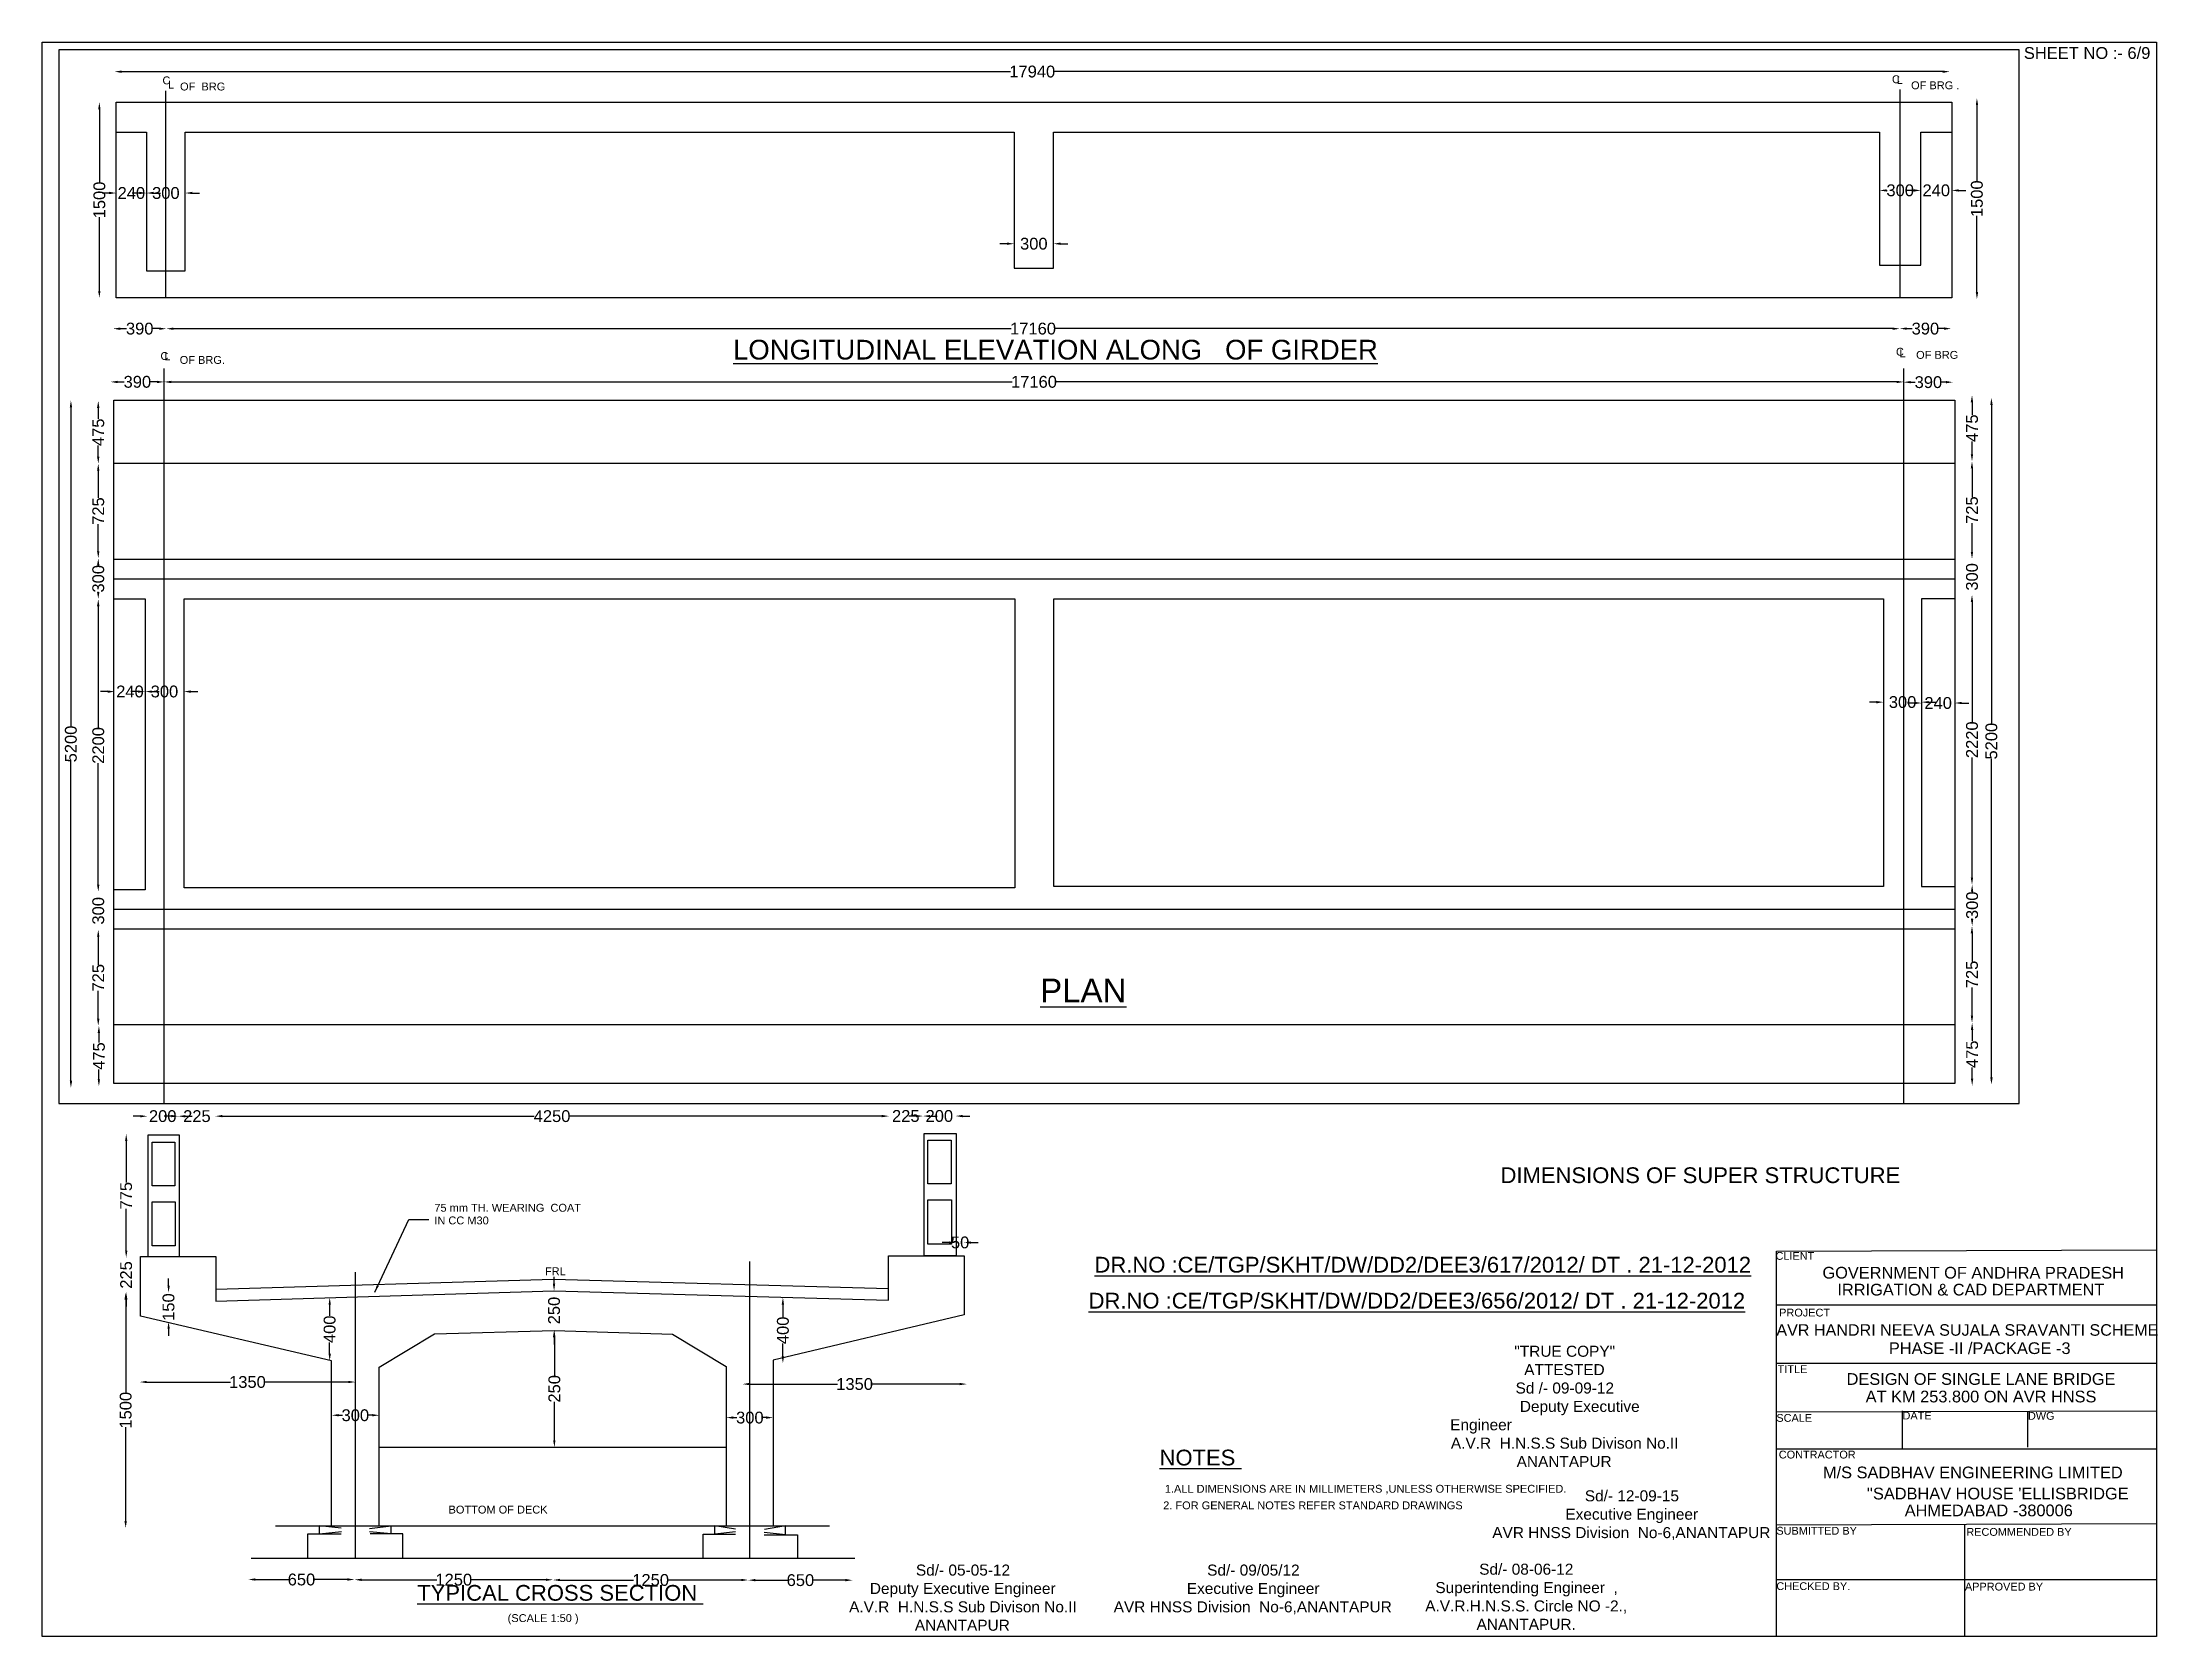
# Model space of a CAD drawing. Header units: millimetres. Extents: x 5124 to 4172047, y 2311 to 42866434.
# Drawn here: x 4158615 to 4172047, y 42856311 to 42866434 of the extents above.
import ezdxf

# ---------------------------------------------------------------- set-up
doc = ezdxf.new("R2010")
doc.units = ezdxf.units.MM
doc.header["$MEASUREMENT"] = 0
doc.layers.add('DIMENSION', color=7, linetype='Continuous')
doc.layers.add('TEXT', color=7, linetype='Continuous')
doc.styles.get("Standard").update_dxf_attribs({"font": 'arial.ttf', "height": 75})
doc.dimstyles.get("Standard").update_dxf_attribs({"dimtxt": 50, "dimasz": 45, "dimexe": 0.18, "dimexo": 0.0625, "dimgap": 0.09, "dimtad": 0, "dimdec": 0, "dimzin": 0, "dimdsep": 46, "dimtxsty": 'Standard', "dimcen": 0.09, "dimse1": 1, "dimse2": 1, "dimadec": 0, "dimazin": 0, "dimtfac": 1, "dimtdec": 0, "dimtofl": 0, "dimtmove": 0, "dimatfit": 3, "dimfxl": 1, "dimtolj": 1, "dimtzin": 0, "dimarcsym": 0})

msp = doc.modelspace()

# ---------------------------------------------------------------- texts
at = {"layer": 'DIMENSION', "color": 0}
for s, height, p in [('SHEET NO :- 6/9 ', 75, (4171197.2, 42866328.7)), ('C', 50, (4159378.4, 42866167.1)), ('L', 50, (4159413.8, 42866140.4)), ('OF  BRG', 50, (4159490.2, 42866128.4)), ('C', 50, (4170359.8, 42866174.4)), ('L', 50, (4170389.2, 42866169.5)), ('OF BRG .', 50, (4170481.2, 42866136)), ('C', 50, (4159365.6, 42864417.4)), ('L', 50, (4159390.5, 42864415.4)), ('OF BRG.', 50, (4159488, 42864392.5)), ('%%ULONGITUDINAL ELEVATION ALONG   OF GIRDER', 125, (4163001.2, 42864420.2)), ('C', 50, (4170385.1, 42864444.3)), ('L ', 50, (4170407.6, 42864434.5)), ('OF BRG ', 50, (4170513.2, 42864424.6)), ('%%UPLAN', 150, (4164951.2, 42860339.5)), ('DIMENSIONS OF SUPER STRUCTURE ', 100, (4167874.4, 42859191.2)), ('75 mm TH. WEARING  COAT ', 50, (4161104.7, 42859009.5)), ('IN CC M30 ', 50, (4161104.7, 42858929.1)), ('FRL', 50, (4161807, 42858606.6)), ('%%UDR.NO :CE/TGP/SKHT/DW/DD2/DEE3/617/2012/ DT . 21-12-2012', 100, (4165296.3, 42858623.2)), ('CLIENT ', 49.53, (4169620.3, 42858704.3)), ('GOVERNMENT OF ANDHRA PRADESH ', 74.295, (4169918.4, 42858585.1)), ('IRRIGATION & CAD DEPARTMENT ', 74.295, (4170013.4, 42858477.6)), ('%%UDR.NO :CE/TGP/SKHT/DW/DD2/DEE3/656/2012/ DT . 21-12-2012', 100, (4165259, 42858394.8)), ('PROJECT ', 49.53, (4169643.6, 42858344.3)), ('AVR HANDRI NEEVA SUJALA SRAVANTI SCHEME ', 73.185, (4169625.7, 42858222.1)), ('PHASE -II /PACKAGE -3', 74.295, (4170340.3, 42858106)), ('TITLE ', 49.53, (4169633.9, 42857985.2)), ('DESIGN OF SINGLE LANE BRIDGE ', 74.295, (4170071.7, 42857910.2)), ('AT KM 253.800 ON AVR HNSS', 74.295, (4170192.7, 42857799)), ('SCALE ', 49.53, (4169625.7, 42857675.7)), ('DATE ', 49.53, (4170426.8, 42857690.3)), ('DWG', 49.53, (4171223, 42857688.6)), ('%%UNOTES ', 100, (4165709.4, 42857398.7)), ('CONTRACTOR', 49.53, (4169641.1, 42857442.8)), ('M/S SADBHAV ENGINEERING LIMITED ', 74.295, (4169921.7, 42857317)), ('1.ALL DIMENSIONS ARE IN MILLIMETERS ,UNLESS OTHERWISE SPECIFIED. ', 50, (4165742.6, 42857225.4)), ("''SADBHAV HOUSE 'ELLISBRIDGE ", 74.295, (4170199.5, 42857183)), ('BOTTOM OF DECK ', 50, (4161194.9, 42857093.3)), ('2. FOR GENERAL NOTES REFER STANDARD DRAWINGS ', 50, (4165732.4, 42857120.2)), ('AHMEDABAD -380006', 74.295, (4170440.7, 42857076)), ('SUBMITTED BY ', 49.53, (4169625.7, 42856959.2)), ('RECOMMENDED BY', 49.53, (4170831.8, 42856951.9)), ('%%UTYPICAL CROSS SECTION ', 100, (4160996.2, 42856539.7)), ('CHECKED BY.', 49.53, (4169625.7, 42856607.4)), ('APPROVED BY ', 49.53, (4170823, 42856604.6)), ('(SCALE 1:50 )', 50, (4161570.2, 42856404.3))]:
    msp.add_text(s, height=height, dxfattribs=at).set_placement(p)
at = {"layer": 'TEXT', "color": 0, "char_height": 70, "attachment_point": 1}
for s, insert, width in [('\\A1;\\pi407.37;"TRUE COPY" \\P\\pi470.04;ATTESTED  \\P\\pi415.01;{\\C256;Sd /- 09-09-12\\P\\pi118.76; }Deputy Executive Engineer  \\P\\pi4.3964;A.V.R  H.N.S.S Sub Divison No.II \\P\\pi421.87;ANANTAPUR ', (4167554.7, 42858158.6), 1445.607), ('\\pi587.93;Sd/- 12-09-15\\P\\pi464.66;Executive Engineer\\P\\pi0.35;AVR HNSS Division  No-6,ANANTAPUR ', (4167821.6, 42857240.7), 1765.502), ('\\pi428.6;Sd/- 05-05-12\\P\\pi136.11;Deputy Executive Engineer  \\P\\pi4.3964;A.V.R  H.N.S.S Sub Divison No.II \\P\\pi421.87;ANANTAPUR ', (4163733.8, 42856769.3), 1445.607), ('\\pi593.94;Sd/- 09/05/12\\P\\pi464.66;Executive Engineer\\P\\pi0.35;AVR HNSS Division  No-6,ANANTAPUR ', (4165417.7, 42856769.2), 1765.502), ('\\pi342.97;Sd/- 08-06-12\\P\\pi64.716;Superintending Engineer  , \\P\\pi0.35;A.V.R.H.N.S.S. Circle NO -2., \\P\\pi326.28;ANANTAPUR.', (4167395.9, 42856774.9), 1274.356)]:
    msp.add_mtext(s, dxfattribs=dict(at, insert=insert, width=width))

# ---------------------------------------------------------------- blocks, each defined once
blk = doc.blocks.new('*D4')
at = {"layer": 'Defpoints', "color": 0, "transparency": 16777216}
for p in [(4159074, 42866238), (4170727, 42866248), (4170727, 42866238)]:
    blk.add_point(p, dxfattribs=at)
at = {"layer": 'DIMENSION', "color": 0, "lineweight": -2, "transparency": 16777216}
for p, q in [((4159119, 42866248), (4164763, 42866248)), ((4170682, 42866248), (4165038, 42866248))]:
    blk.add_line(p, q, dxfattribs=at)
at = {"layer": 'DIMENSION', "color": 0, "transparency": 16777216}
for points in [[(4159119, 42866255), (4159119, 42866240), (4159074, 42866248)], [(4170682, 42866255), (4170682, 42866240), (4170727, 42866248)]]:
    blk.add_solid(points, dxfattribs=at)
at = {"layer": 'DIMENSION', "color": 0, "transparency": 16777216, "insert": (4164901, 42866248), "char_height": 75, "attachment_point": 5}
blk.add_mtext('\\A1;17940', dxfattribs=at)
blk = doc.blocks.new('*D5')
at = {"layer": 'Defpoints', "color": 0, "transparency": 16777216}
for p in [(4170281, 42865494), (4170543, 42865494), (4170543, 42865494)]:
    blk.add_point(p, dxfattribs=at)
at = {"layer": 'DIMENSION', "color": 0, "lineweight": -2, "transparency": 16777216}
for p, q in [((4170326, 42865494), (4170329, 42865494)), ((4170498, 42865494), (4170495, 42865494))]:
    blk.add_line(p, q, dxfattribs=at)
at = {"layer": 'DIMENSION', "color": 0, "transparency": 16777216}
for points in [[(4170326, 42865501), (4170326, 42865486), (4170281, 42865494)], [(4170498, 42865501), (4170498, 42865486), (4170543, 42865494)]]:
    blk.add_solid(points, dxfattribs=at)
at = {"layer": 'DIMENSION', "color": 0, "transparency": 16777216, "insert": (4170412, 42865494), "char_height": 75, "attachment_point": 5}
blk.add_mtext('\\A1;300', dxfattribs=at)
blk = doc.blocks.new('*D6')
at = {"layer": 'Defpoints', "color": 0, "transparency": 16777216}
for p in [(4170543, 42865494), (4170739, 42865494), (4170739, 42865494)]:
    blk.add_point(p, dxfattribs=at)
at = {"layer": 'DIMENSION', "color": 0, "lineweight": -2, "transparency": 16777216}
for p, q in [((4170498, 42865494), (4170453, 42865494)), ((4170784, 42865494), (4170829, 42865494))]:
    blk.add_line(p, q, dxfattribs=at)
at = {"layer": 'DIMENSION', "color": 0, "transparency": 16777216}
for points in [[(4170498, 42865501), (4170498, 42865486), (4170543, 42865494)], [(4170784, 42865501), (4170784, 42865486), (4170739, 42865494)]]:
    blk.add_solid(points, dxfattribs=at)
at = {"layer": 'DIMENSION', "color": 0, "transparency": 16777216, "insert": (4170641, 42865494), "char_height": 75, "attachment_point": 5}
blk.add_mtext('\\A1;240', dxfattribs=at)
blk = doc.blocks.new('*D7')
at = {"layer": 'Defpoints', "color": 0, "transparency": 16777216}
for p in [(4170864, 42866080), (4170864, 42864803), (4170899, 42864803)]:
    blk.add_point(p, dxfattribs=at)
at = {"layer": 'DIMENSION', "color": 0, "lineweight": -2, "transparency": 16777216}
for p, q in [((4170899, 42866035), (4170899, 42865550)), ((4170899, 42864848), (4170899, 42865333))]:
    blk.add_line(p, q, dxfattribs=at)
at = {"layer": 'DIMENSION', "color": 0, "transparency": 16777216}
for points in [[(4170892, 42866035), (4170907, 42866035), (4170899, 42866080)], [(4170892, 42864848), (4170907, 42864848), (4170899, 42864803)]]:
    blk.add_solid(points, dxfattribs=at)
at = {"layer": 'DIMENSION', "color": 0, "transparency": 16777216, "insert": (4170899, 42865441), "char_height": 75, "attachment_point": 5, "rotation": 90}
blk.add_mtext('\\A1;1500', dxfattribs=at)
blk = doc.blocks.new('*D8')
at = {"layer": 'Defpoints', "color": 0, "transparency": 16777216}
for p in [(4165036, 42865155), (4164786, 42865079), (4165036, 42865079)]:
    blk.add_point(p, dxfattribs=at)
at = {"layer": 'DIMENSION', "color": 0, "lineweight": -2, "transparency": 16777216}
for p, q in [((4164741, 42865155), (4164696, 42865155)), ((4165081, 42865155), (4165126, 42865155))]:
    blk.add_line(p, q, dxfattribs=at)
at = {"layer": 'DIMENSION', "color": 0, "transparency": 16777216}
for points in [[(4164741, 42865163), (4164741, 42865148), (4164786, 42865155)], [(4165081, 42865163), (4165081, 42865148), (4165036, 42865155)]]:
    blk.add_solid(points, dxfattribs=at)
at = {"layer": 'DIMENSION', "color": 0, "transparency": 16777216, "insert": (4164911, 42865155), "char_height": 75, "attachment_point": 5}
blk.add_mtext('\\A1;300', dxfattribs=at)
blk = doc.blocks.new('*D9')
at = {"layer": 'Defpoints', "color": 0, "transparency": 16777216}
for p in [(4159085, 42865458), (4159277, 42865477), (4159277, 42865458)]:
    blk.add_point(p, dxfattribs=at)
at = {"layer": 'DIMENSION', "color": 0, "lineweight": -2, "transparency": 16777216}
for p, q in [((4159040, 42865477), (4158995, 42865477)), ((4159322, 42865477), (4159367, 42865477))]:
    blk.add_line(p, q, dxfattribs=at)
at = {"layer": 'DIMENSION', "color": 0, "transparency": 16777216}
for points in [[(4159040, 42865485), (4159040, 42865470), (4159085, 42865477)], [(4159322, 42865485), (4159322, 42865470), (4159277, 42865477)]]:
    blk.add_solid(points, dxfattribs=at)
at = {"layer": 'DIMENSION', "color": 0, "transparency": 16777216, "insert": (4159181, 42865477), "char_height": 75, "attachment_point": 5}
blk.add_mtext('\\A1;240', dxfattribs=at)
blk = doc.blocks.new('*D10')
at = {"layer": 'Defpoints', "color": 0, "transparency": 16777216}
for p in [(4159277, 42865477), (4159523, 42865477), (4159523, 42865477)]:
    blk.add_point(p, dxfattribs=at)
at = {"layer": 'DIMENSION', "color": 0, "lineweight": -2, "transparency": 16777216}
for p, q in [((4159232, 42865477), (4159187, 42865477)), ((4159568, 42865477), (4159613, 42865477))]:
    blk.add_line(p, q, dxfattribs=at)
at = {"layer": 'DIMENSION', "color": 0, "transparency": 16777216}
for points in [[(4159232, 42865485), (4159232, 42865470), (4159277, 42865477)], [(4159568, 42865485), (4159568, 42865470), (4159523, 42865477)]]:
    blk.add_solid(points, dxfattribs=at)
at = {"layer": 'DIMENSION', "color": 0, "transparency": 16777216, "insert": (4159400, 42865477), "char_height": 75, "attachment_point": 5}
blk.add_mtext('\\A1;300', dxfattribs=at)
blk = doc.blocks.new('*D11')
at = {"layer": 'Defpoints', "color": 0, "transparency": 16777216}
for p in [(4159085, 42866054), (4158978, 42864811), (4159085, 42864811)]:
    blk.add_point(p, dxfattribs=at)
at = {"layer": 'DIMENSION', "color": 0, "lineweight": -2, "transparency": 16777216}
for p, q in [((4158978, 42866009), (4158978, 42865541)), ((4158978, 42864856), (4158978, 42865324))]:
    blk.add_line(p, q, dxfattribs=at)
at = {"layer": 'DIMENSION', "color": 0, "transparency": 16777216}
for points in [[(4158970, 42866009), (4158985, 42866009), (4158978, 42866054)], [(4158970, 42864856), (4158985, 42864856), (4158978, 42864811)]]:
    blk.add_solid(points, dxfattribs=at)
at = {"layer": 'DIMENSION', "color": 0, "transparency": 16777216, "insert": (4158978, 42865433), "char_height": 75, "attachment_point": 5, "rotation": 90}
blk.add_mtext('\\A1;1500', dxfattribs=at)
blk = doc.blocks.new('*D12')
at = {"layer": 'Defpoints', "color": 0, "transparency": 16777216}
for p in [(4159065, 42864620), (4159403, 42864620), (4159403, 42864616)]:
    blk.add_point(p, dxfattribs=at)
at = {"layer": 'DIMENSION', "color": 0, "lineweight": -2, "transparency": 16777216}
for p, q in [((4159110, 42864616), (4159151, 42864616)), ((4159358, 42864616), (4159317, 42864616))]:
    blk.add_line(p, q, dxfattribs=at)
at = {"layer": 'DIMENSION', "color": 0, "transparency": 16777216}
for points in [[(4159110, 42864623), (4159110, 42864608), (4159065, 42864616)], [(4159358, 42864623), (4159358, 42864608), (4159403, 42864616)]]:
    blk.add_solid(points, dxfattribs=at)
at = {"layer": 'DIMENSION', "color": 0, "transparency": 16777216, "insert": (4159234, 42864616), "char_height": 75, "attachment_point": 5}
blk.add_mtext('\\A1;390', dxfattribs=at)
blk = doc.blocks.new('*D13')
at = {"layer": 'Defpoints', "color": 0, "transparency": 16777216}
for p in [(4159403, 42864616), (4170409, 42864616), (4170409, 42864616)]:
    blk.add_point(p, dxfattribs=at)
at = {"layer": 'DIMENSION', "color": 0, "lineweight": -2, "transparency": 16777216}
for p, q in [((4159448, 42864616), (4164768, 42864616)), ((4170364, 42864616), (4165043, 42864616))]:
    blk.add_line(p, q, dxfattribs=at)
at = {"layer": 'DIMENSION', "color": 0, "transparency": 16777216}
for points in [[(4159448, 42864623), (4159448, 42864608), (4159403, 42864616)], [(4170364, 42864623), (4170364, 42864608), (4170409, 42864616)]]:
    blk.add_solid(points, dxfattribs=at)
at = {"layer": 'DIMENSION', "color": 0, "transparency": 16777216, "insert": (4164906, 42864616), "char_height": 75, "attachment_point": 5}
blk.add_mtext('\\A1;17160', dxfattribs=at)
blk = doc.blocks.new('*D14')
at = {"layer": 'Defpoints', "color": 0, "transparency": 16777216}
for p in [(4170409, 42864616), (4170736, 42864616), (4170736, 42864616)]:
    blk.add_point(p, dxfattribs=at)
at = {"layer": 'DIMENSION', "color": 0, "lineweight": -2, "transparency": 16777216}
for p, q in [((4170454, 42864616), (4170489, 42864616)), ((4170691, 42864616), (4170655, 42864616))]:
    blk.add_line(p, q, dxfattribs=at)
at = {"layer": 'DIMENSION', "color": 0, "transparency": 16777216}
for points in [[(4170454, 42864624), (4170454, 42864609), (4170409, 42864616)], [(4170691, 42864624), (4170691, 42864609), (4170736, 42864616)]]:
    blk.add_solid(points, dxfattribs=at)
at = {"layer": 'DIMENSION', "color": 0, "transparency": 16777216, "insert": (4170572, 42864616), "char_height": 75, "attachment_point": 5}
blk.add_mtext('\\A1;390', dxfattribs=at)
blk = doc.blocks.new('*D15')
at = {"layer": 'Defpoints', "color": 0, "transparency": 16777216}
for p in [(4159049, 42864268), (4159389, 42864278), (4159389, 42864268)]:
    blk.add_point(p, dxfattribs=at)
at = {"layer": 'DIMENSION', "color": 0, "lineweight": -2, "transparency": 16777216}
for p, q in [((4159094, 42864278), (4159136, 42864278)), ((4159344, 42864278), (4159302, 42864278))]:
    blk.add_line(p, q, dxfattribs=at)
at = {"layer": 'DIMENSION', "color": 0, "transparency": 16777216}
for points in [[(4159094, 42864285), (4159094, 42864270), (4159049, 42864278)], [(4159344, 42864285), (4159344, 42864270), (4159389, 42864278)]]:
    blk.add_solid(points, dxfattribs=at)
at = {"layer": 'DIMENSION', "color": 0, "transparency": 16777216, "insert": (4159219, 42864278), "char_height": 75, "attachment_point": 5}
blk.add_mtext('\\A1;390', dxfattribs=at)
blk = doc.blocks.new('*D16')
at = {"layer": 'Defpoints', "color": 0, "transparency": 16777216}
for p in [(4159389, 42864278), (4170434, 42864278), (4170434, 42864278)]:
    blk.add_point(p, dxfattribs=at)
at = {"layer": 'DIMENSION', "color": 0, "lineweight": -2, "transparency": 16777216}
for p, q in [((4159434, 42864278), (4164774, 42864278)), ((4170389, 42864278), (4165049, 42864278))]:
    blk.add_line(p, q, dxfattribs=at)
at = {"layer": 'DIMENSION', "color": 0, "transparency": 16777216}
for points in [[(4159434, 42864285), (4159434, 42864270), (4159389, 42864278)], [(4170389, 42864285), (4170389, 42864270), (4170434, 42864278)]]:
    blk.add_solid(points, dxfattribs=at)
at = {"layer": 'DIMENSION', "color": 0, "transparency": 16777216, "insert": (4164912, 42864278), "char_height": 75, "attachment_point": 5}
blk.add_mtext('\\A1;17160', dxfattribs=at)
blk = doc.blocks.new('*D17')
at = {"layer": 'Defpoints', "color": 0, "transparency": 16777216}
for p in [(4170434, 42864278), (4170747, 42864278), (4170747, 42864276)]:
    blk.add_point(p, dxfattribs=at)
at = {"layer": 'DIMENSION', "color": 0, "lineweight": -2, "transparency": 16777216}
for p, q in [((4170479, 42864276), (4170508, 42864276)), ((4170702, 42864276), (4170674, 42864276))]:
    blk.add_line(p, q, dxfattribs=at)
at = {"layer": 'DIMENSION', "color": 0, "transparency": 16777216}
for points in [[(4170479, 42864284), (4170479, 42864269), (4170434, 42864276)], [(4170702, 42864284), (4170702, 42864269), (4170747, 42864276)]]:
    blk.add_solid(points, dxfattribs=at)
at = {"layer": 'DIMENSION', "color": 0, "transparency": 16777216, "insert": (4170591, 42864276), "char_height": 75, "attachment_point": 5}
blk.add_mtext('\\A1;390', dxfattribs=at)
blk = doc.blocks.new('*D18')
at = {"layer": 'Defpoints', "color": 0, "transparency": 16777216}
for p in [(4170847, 42864194), (4170847, 42863774), (4170868, 42863774)]:
    blk.add_point(p, dxfattribs=at)
at = {"layer": 'DIMENSION', "color": 0, "lineweight": -2, "transparency": 16777216}
for p, q in [((4170868, 42864149), (4170868, 42864069)), ((4170868, 42863819), (4170868, 42863900))]:
    blk.add_line(p, q, dxfattribs=at)
at = {"layer": 'DIMENSION', "color": 0, "transparency": 16777216}
for points in [[(4170860, 42864149), (4170875, 42864149), (4170868, 42864194)], [(4170860, 42863819), (4170875, 42863819), (4170868, 42863774)]]:
    blk.add_solid(points, dxfattribs=at)
at = {"layer": 'DIMENSION', "color": 0, "transparency": 16777216, "insert": (4170868, 42863984), "char_height": 75, "attachment_point": 5, "rotation": 90}
blk.add_mtext('\\A1;475', dxfattribs=at)
blk = doc.blocks.new('*D19')
at = {"layer": 'Defpoints', "color": 0, "transparency": 16777216}
for p in [(4170868, 42863774), (4170868, 42863154), (4170868, 42863154)]:
    blk.add_point(p, dxfattribs=at)
at = {"layer": 'DIMENSION', "color": 0, "lineweight": -2, "transparency": 16777216}
for p, q in [((4170868, 42863729), (4170868, 42863547)), ((4170868, 42863199), (4170868, 42863381))]:
    blk.add_line(p, q, dxfattribs=at)
at = {"layer": 'DIMENSION', "color": 0, "transparency": 16777216}
for points in [[(4170860, 42863729), (4170875, 42863729), (4170868, 42863774)], [(4170860, 42863199), (4170875, 42863199), (4170868, 42863154)]]:
    blk.add_solid(points, dxfattribs=at)
at = {"layer": 'DIMENSION', "color": 0, "transparency": 16777216, "insert": (4170868, 42863464), "char_height": 75, "attachment_point": 5, "rotation": 90}
blk.add_mtext('\\A1;725', dxfattribs=at)
blk = doc.blocks.new('*D20')
at = {"layer": 'Defpoints', "color": 0, "transparency": 16777216}
for p in [(4170868, 42863154), (4170868, 42862926), (4170868, 42862926)]:
    blk.add_point(p, dxfattribs=at)
at = {"layer": 'DIMENSION', "color": 0, "lineweight": -2, "transparency": 16777216}
for p, q in [((4170868, 42863199), (4170868, 42863244)), ((4170868, 42862881), (4170868, 42862836))]:
    blk.add_line(p, q, dxfattribs=at)
at = {"layer": 'DIMENSION', "color": 0, "transparency": 16777216}
for points in [[(4170860, 42863199), (4170875, 42863199), (4170868, 42863154)], [(4170860, 42862881), (4170875, 42862881), (4170868, 42862926)]]:
    blk.add_solid(points, dxfattribs=at)
at = {"layer": 'DIMENSION', "color": 0, "transparency": 16777216, "insert": (4170868, 42863040), "char_height": 75, "attachment_point": 5, "rotation": 90}
blk.add_mtext('\\A1;300', dxfattribs=at)
blk = doc.blocks.new('*D21')
at = {"layer": 'Defpoints', "color": 0, "transparency": 16777216}
for p in [(4170868, 42862926), (4170868, 42861086), (4170868, 42861086)]:
    blk.add_point(p, dxfattribs=at)
at = {"layer": 'DIMENSION', "color": 0, "lineweight": -2, "transparency": 16777216}
for p, q in [((4170868, 42862881), (4170868, 42862119)), ((4170868, 42861131), (4170868, 42861893))]:
    blk.add_line(p, q, dxfattribs=at)
at = {"layer": 'DIMENSION', "color": 0, "transparency": 16777216}
for points in [[(4170860, 42862881), (4170875, 42862881), (4170868, 42862926)], [(4170860, 42861131), (4170875, 42861131), (4170868, 42861086)]]:
    blk.add_solid(points, dxfattribs=at)
at = {"layer": 'DIMENSION', "color": 0, "transparency": 16777216, "insert": (4170868, 42862006), "char_height": 75, "attachment_point": 5, "rotation": 90}
blk.add_mtext('\\A1;2220', dxfattribs=at)
blk = doc.blocks.new('*D22')
at = {"layer": 'Defpoints', "color": 0, "transparency": 16777216}
for p in [(4170868, 42861086), (4170868, 42860823), (4170869, 42860823)]:
    blk.add_point(p, dxfattribs=at)
at = {"layer": 'DIMENSION', "color": 0, "lineweight": -2, "transparency": 16777216}
for p, q in [((4170869, 42861041), (4170869, 42861037)), ((4170869, 42860868), (4170869, 42860872))]:
    blk.add_line(p, q, dxfattribs=at)
at = {"layer": 'DIMENSION', "color": 0, "transparency": 16777216}
for points in [[(4170861, 42861041), (4170876, 42861041), (4170869, 42861086)], [(4170861, 42860868), (4170876, 42860868), (4170869, 42860823)]]:
    blk.add_solid(points, dxfattribs=at)
at = {"layer": 'DIMENSION', "color": 0, "transparency": 16777216, "insert": (4170869, 42860955), "char_height": 75, "attachment_point": 5, "rotation": 90}
blk.add_mtext('\\A1;300', dxfattribs=at)
blk = doc.blocks.new('*D23')
at = {"layer": 'Defpoints', "color": 0, "transparency": 16777216}
for p in [(4170869, 42860823), (4170868, 42860209), (4170869, 42860209)]:
    blk.add_point(p, dxfattribs=at)
at = {"layer": 'DIMENSION', "color": 0, "lineweight": -2, "transparency": 16777216}
for p, q in [((4170868, 42860778), (4170868, 42860599)), ((4170868, 42860254), (4170868, 42860433))]:
    blk.add_line(p, q, dxfattribs=at)
at = {"layer": 'DIMENSION', "color": 0, "transparency": 16777216}
for points in [[(4170860, 42860778), (4170875, 42860778), (4170868, 42860823)], [(4170860, 42860254), (4170875, 42860254), (4170868, 42860209)]]:
    blk.add_solid(points, dxfattribs=at)
at = {"layer": 'DIMENSION', "color": 0, "transparency": 16777216, "insert": (4170868, 42860516), "char_height": 75, "attachment_point": 5, "rotation": 90}
blk.add_mtext('\\A1;725', dxfattribs=at)
blk = doc.blocks.new('*D24')
at = {"layer": 'Defpoints', "color": 0, "transparency": 16777216}
for p in [(4170869, 42860209), (4170869, 42859810), (4170869, 42859810)]:
    blk.add_point(p, dxfattribs=at)
at = {"layer": 'DIMENSION', "color": 0, "lineweight": -2, "transparency": 16777216}
for p, q in [((4170869, 42860164), (4170869, 42860094)), ((4170869, 42859855), (4170869, 42859925))]:
    blk.add_line(p, q, dxfattribs=at)
at = {"layer": 'DIMENSION', "color": 0, "transparency": 16777216}
for points in [[(4170861, 42860164), (4170876, 42860164), (4170869, 42860209)], [(4170861, 42859855), (4170876, 42859855), (4170869, 42859810)]]:
    blk.add_solid(points, dxfattribs=at)
at = {"layer": 'DIMENSION', "color": 0, "transparency": 16777216, "insert": (4170869, 42860009), "char_height": 75, "attachment_point": 5, "rotation": 90}
blk.add_mtext('\\A1;475', dxfattribs=at)
blk = doc.blocks.new('*D25')
at = {"layer": 'Defpoints', "color": 0, "transparency": 16777216}
for p in [(4170991, 42864177), (4171001, 42864177), (4171001, 42859817)]:
    blk.add_point(p, dxfattribs=at)
at = {"layer": 'DIMENSION', "color": 0, "lineweight": -2, "transparency": 16777216}
for p, q in [((4170991, 42864132), (4170991, 42862109)), ((4170991, 42859862), (4170991, 42861885))]:
    blk.add_line(p, q, dxfattribs=at)
at = {"layer": 'DIMENSION', "color": 0, "transparency": 16777216}
for points in [[(4170984, 42864132), (4170999, 42864132), (4170991, 42864177)], [(4170984, 42859862), (4170999, 42859862), (4170991, 42859817)]]:
    blk.add_solid(points, dxfattribs=at)
at = {"layer": 'DIMENSION', "color": 0, "transparency": 16777216, "insert": (4170991, 42861997), "char_height": 75, "attachment_point": 5, "rotation": 90}
blk.add_mtext('\\A1;5200', dxfattribs=at)
blk = doc.blocks.new('*D26')
at = {"layer": 'Defpoints', "color": 0, "transparency": 16777216}
for p in [(4158820, 42864161), (4158797, 42859796), (4158820, 42859796)]:
    blk.add_point(p, dxfattribs=at)
at = {"layer": 'DIMENSION', "color": 0, "lineweight": -2, "transparency": 16777216}
for p, q in [((4158797, 42864116), (4158797, 42862091)), ((4158797, 42859841), (4158797, 42861867))]:
    blk.add_line(p, q, dxfattribs=at)
at = {"layer": 'DIMENSION', "color": 0, "transparency": 16777216}
for points in [[(4158790, 42864116), (4158805, 42864116), (4158797, 42864161)], [(4158790, 42859841), (4158805, 42859841), (4158797, 42859796)]]:
    blk.add_solid(points, dxfattribs=at)
at = {"layer": 'DIMENSION', "color": 0, "transparency": 16777216, "insert": (4158797, 42861979), "char_height": 75, "attachment_point": 5, "rotation": 90}
blk.add_mtext('\\A1;5200', dxfattribs=at)
blk = doc.blocks.new('*D27')
at = {"layer": 'Defpoints', "color": 0, "transparency": 16777216}
for p in [(4158959, 42864158), (4158959, 42863759), (4158971, 42863759)]:
    blk.add_point(p, dxfattribs=at)
at = {"layer": 'DIMENSION', "color": 0, "lineweight": -2, "transparency": 16777216}
for p, q in [((4158971, 42864113), (4158971, 42864043)), ((4158971, 42863804), (4158971, 42863874))]:
    blk.add_line(p, q, dxfattribs=at)
at = {"layer": 'DIMENSION', "color": 0, "transparency": 16777216}
for points in [[(4158963, 42864113), (4158978, 42864113), (4158971, 42864158)], [(4158963, 42863804), (4158978, 42863804), (4158971, 42863759)]]:
    blk.add_solid(points, dxfattribs=at)
at = {"layer": 'DIMENSION', "color": 0, "transparency": 16777216, "insert": (4158971, 42863958), "char_height": 75, "attachment_point": 5, "rotation": 90}
blk.add_mtext('\\A1;475', dxfattribs=at)
blk = doc.blocks.new('*D28')
at = {"layer": 'Defpoints', "color": 0, "transparency": 16777216}
for p in [(4158971, 42863759), (4158971, 42863158), (4158971, 42863158)]:
    blk.add_point(p, dxfattribs=at)
at = {"layer": 'DIMENSION', "color": 0, "lineweight": -2, "transparency": 16777216}
for p, q in [((4158971, 42863714), (4158971, 42863541)), ((4158971, 42863203), (4158971, 42863375))]:
    blk.add_line(p, q, dxfattribs=at)
at = {"layer": 'DIMENSION', "color": 0, "transparency": 16777216}
for points in [[(4158963, 42863714), (4158978, 42863714), (4158971, 42863759)], [(4158963, 42863203), (4158978, 42863203), (4158971, 42863158)]]:
    blk.add_solid(points, dxfattribs=at)
at = {"layer": 'DIMENSION', "color": 0, "transparency": 16777216, "insert": (4158971, 42863458), "char_height": 75, "attachment_point": 5, "rotation": 90}
blk.add_mtext('\\A1;725', dxfattribs=at)
blk = doc.blocks.new('*D29')
at = {"layer": 'Defpoints', "color": 0, "transparency": 16777216}
for p in [(4158971, 42863158), (4158971, 42862899), (4158971, 42862899)]:
    blk.add_point(p, dxfattribs=at)
at = {"layer": 'DIMENSION', "color": 0, "lineweight": -2, "transparency": 16777216}
for p, q in [((4158971, 42863113), (4158971, 42863111)), ((4158971, 42862944), (4158971, 42862945))]:
    blk.add_line(p, q, dxfattribs=at)
at = {"layer": 'DIMENSION', "color": 0, "transparency": 16777216}
for points in [[(4158963, 42863113), (4158978, 42863113), (4158971, 42863158)], [(4158963, 42862944), (4158978, 42862944), (4158971, 42862899)]]:
    blk.add_solid(points, dxfattribs=at)
at = {"layer": 'DIMENSION', "color": 0, "transparency": 16777216, "insert": (4158971, 42863028), "char_height": 75, "attachment_point": 5, "rotation": 90}
blk.add_mtext('\\A1;300', dxfattribs=at)
blk = doc.blocks.new('*D30')
at = {"layer": 'Defpoints', "color": 0, "transparency": 16777216}
for p in [(4158971, 42862899), (4158971, 42861041), (4158971, 42861041)]:
    blk.add_point(p, dxfattribs=at)
at = {"layer": 'DIMENSION', "color": 0, "lineweight": -2, "transparency": 16777216}
for p, q in [((4158971, 42862854), (4158971, 42862082)), ((4158971, 42861086), (4158971, 42861857))]:
    blk.add_line(p, q, dxfattribs=at)
at = {"layer": 'DIMENSION', "color": 0, "transparency": 16777216}
for points in [[(4158963, 42862854), (4158978, 42862854), (4158971, 42862899)], [(4158963, 42861086), (4158978, 42861086), (4158971, 42861041)]]:
    blk.add_solid(points, dxfattribs=at)
at = {"layer": 'DIMENSION', "color": 0, "transparency": 16777216, "insert": (4158971, 42861970), "char_height": 75, "attachment_point": 5, "rotation": 90}
blk.add_mtext('\\A1;2200', dxfattribs=at)
blk = doc.blocks.new('*D31')
at = {"layer": 'Defpoints', "color": 0, "transparency": 16777216}
for p in [(4158971, 42861041), (4158971, 42860800), (4158971, 42860800)]:
    blk.add_point(p, dxfattribs=at)
at = {"layer": 'DIMENSION', "color": 0, "lineweight": -2, "transparency": 16777216}
for p, q in [((4158971, 42861086), (4158971, 42861131)), ((4158971, 42860755), (4158971, 42860710))]:
    blk.add_line(p, q, dxfattribs=at)
at = {"layer": 'DIMENSION', "color": 0, "transparency": 16777216}
for points in [[(4158963, 42861086), (4158978, 42861086), (4158971, 42861041)], [(4158963, 42860755), (4158978, 42860755), (4158971, 42860800)]]:
    blk.add_solid(points, dxfattribs=at)
at = {"layer": 'DIMENSION', "color": 0, "transparency": 16777216, "insert": (4158971, 42860920), "char_height": 75, "attachment_point": 5, "rotation": 90}
blk.add_mtext('\\A1;300', dxfattribs=at)
blk = doc.blocks.new('*D32')
at = {"layer": 'Defpoints', "color": 0, "transparency": 16777216}
for p in [(4158971, 42860800), (4158971, 42860190), (4158971, 42860190)]:
    blk.add_point(p, dxfattribs=at)
at = {"layer": 'DIMENSION', "color": 0, "lineweight": -2, "transparency": 16777216}
for p, q in [((4158971, 42860755), (4158971, 42860578)), ((4158971, 42860235), (4158971, 42860412))]:
    blk.add_line(p, q, dxfattribs=at)
at = {"layer": 'DIMENSION', "color": 0, "transparency": 16777216}
for points in [[(4158963, 42860755), (4158978, 42860755), (4158971, 42860800)], [(4158963, 42860235), (4158978, 42860235), (4158971, 42860190)]]:
    blk.add_solid(points, dxfattribs=at)
at = {"layer": 'DIMENSION', "color": 0, "transparency": 16777216, "insert": (4158971, 42860495), "char_height": 75, "attachment_point": 5, "rotation": 90}
blk.add_mtext('\\A1;725', dxfattribs=at)
blk = doc.blocks.new('*D33')
at = {"layer": 'Defpoints', "color": 0, "transparency": 16777216}
for p in [(4158971, 42860190), (4158971, 42859806), (4158975, 42859806)]:
    blk.add_point(p, dxfattribs=at)
at = {"layer": 'DIMENSION', "color": 0, "lineweight": -2, "transparency": 16777216}
for p, q in [((4158975, 42860145), (4158975, 42860083)), ((4158975, 42859851), (4158975, 42859913))]:
    blk.add_line(p, q, dxfattribs=at)
at = {"layer": 'DIMENSION', "color": 0, "transparency": 16777216}
for points in [[(4158967, 42860145), (4158982, 42860145), (4158975, 42860190)], [(4158967, 42859851), (4158982, 42859851), (4158975, 42859806)]]:
    blk.add_solid(points, dxfattribs=at)
at = {"layer": 'DIMENSION', "color": 0, "transparency": 16777216, "insert": (4158975, 42859998), "char_height": 75, "attachment_point": 5, "rotation": 90}
blk.add_mtext('\\A1;475', dxfattribs=at)
blk = doc.blocks.new('*D34')
at = {"layer": 'Defpoints', "color": 0, "transparency": 16777216}
for p in [(4159282, 42859612), (4159478, 42859616), (4159478, 42859612)]:
    blk.add_point(p, dxfattribs=at)
at = {"layer": 'DIMENSION', "color": 0, "lineweight": -2, "transparency": 16777216}
for p, q in [((4159237, 42859616), (4159192, 42859616)), ((4159523, 42859616), (4159568, 42859616))]:
    blk.add_line(p, q, dxfattribs=at)
at = {"layer": 'DIMENSION', "color": 0, "transparency": 16777216}
for points in [[(4159237, 42859623), (4159237, 42859608), (4159282, 42859616)], [(4159523, 42859623), (4159523, 42859608), (4159478, 42859616)]]:
    blk.add_solid(points, dxfattribs=at)
at = {"layer": 'DIMENSION', "color": 0, "transparency": 16777216, "insert": (4159380, 42859616), "char_height": 75, "attachment_point": 5}
blk.add_mtext('\\A1;200', dxfattribs=at)
blk = doc.blocks.new('*D35')
at = {"layer": 'Defpoints', "color": 0, "transparency": 16777216}
for p in [(4159479, 42859616), (4159714, 42859616), (4159714, 42859616)]:
    blk.add_point(p, dxfattribs=at)
at = {"layer": 'DIMENSION', "color": 0, "lineweight": -2, "transparency": 16777216}
for p, q in [((4159434, 42859616), (4159389, 42859616)), ((4159759, 42859616), (4159804, 42859616))]:
    blk.add_line(p, q, dxfattribs=at)
at = {"layer": 'DIMENSION', "color": 0, "transparency": 16777216}
for points in [[(4159434, 42859624), (4159434, 42859609), (4159479, 42859616)], [(4159759, 42859624), (4159759, 42859609), (4159714, 42859616)]]:
    blk.add_solid(points, dxfattribs=at)
at = {"layer": 'DIMENSION', "color": 0, "transparency": 16777216, "insert": (4159597, 42859616), "char_height": 75, "attachment_point": 5}
blk.add_mtext('\\A1;225', dxfattribs=at)
blk = doc.blocks.new('*D36')
at = {"layer": 'Defpoints', "color": 0, "transparency": 16777216}
for p in [(4159714, 42859616), (4163990, 42859616), (4163990, 42859616)]:
    blk.add_point(p, dxfattribs=at)
at = {"layer": 'DIMENSION', "color": 0, "lineweight": -2, "transparency": 16777216}
for p, q in [((4159759, 42859616), (4161739, 42859616)), ((4163945, 42859616), (4161965, 42859616))]:
    blk.add_line(p, q, dxfattribs=at)
at = {"layer": 'DIMENSION', "color": 0, "transparency": 16777216}
for points in [[(4159759, 42859624), (4159759, 42859609), (4159714, 42859616)], [(4163945, 42859624), (4163945, 42859609), (4163990, 42859616)]]:
    blk.add_solid(points, dxfattribs=at)
at = {"layer": 'DIMENSION', "color": 0, "transparency": 16777216, "insert": (4161852, 42859616), "char_height": 75, "attachment_point": 5}
blk.add_mtext('\\A1;4250', dxfattribs=at)
blk = doc.blocks.new('*D37')
at = {"layer": 'Defpoints', "color": 0, "transparency": 16777216}
for p in [(4163990, 42859616), (4164207, 42859617), (4164207, 42859616)]:
    blk.add_point(p, dxfattribs=at)
at = {"layer": 'DIMENSION', "color": 0, "lineweight": -2, "transparency": 16777216}
for p, q in [((4163945, 42859617), (4163900, 42859617)), ((4164252, 42859617), (4164297, 42859617))]:
    blk.add_line(p, q, dxfattribs=at)
at = {"layer": 'DIMENSION', "color": 0, "transparency": 16777216}
for points in [[(4163945, 42859624), (4163945, 42859609), (4163990, 42859617)], [(4164252, 42859624), (4164252, 42859609), (4164207, 42859617)]]:
    blk.add_solid(points, dxfattribs=at)
at = {"layer": 'DIMENSION', "color": 0, "transparency": 16777216, "insert": (4164098, 42859617), "char_height": 75, "attachment_point": 5}
blk.add_mtext('\\A1;225', dxfattribs=at)
blk = doc.blocks.new('*D38')
at = {"layer": 'Defpoints', "color": 0, "transparency": 16777216}
for p in [(4164207, 42859617), (4164414, 42859617), (4164414, 42859617)]:
    blk.add_point(p, dxfattribs=at)
at = {"layer": 'DIMENSION', "color": 0, "lineweight": -2, "transparency": 16777216}
for p, q in [((4164162, 42859617), (4164117, 42859617)), ((4164459, 42859617), (4164504, 42859617))]:
    blk.add_line(p, q, dxfattribs=at)
at = {"layer": 'DIMENSION', "color": 0, "transparency": 16777216}
for points in [[(4164162, 42859624), (4164162, 42859609), (4164207, 42859617)], [(4164459, 42859624), (4164459, 42859609), (4164414, 42859617)]]:
    blk.add_solid(points, dxfattribs=at)
at = {"layer": 'DIMENSION', "color": 0, "transparency": 16777216, "insert": (4164311, 42859617), "char_height": 75, "attachment_point": 5}
blk.add_mtext('\\A1;200', dxfattribs=at)
blk = doc.blocks.new('*D39')
at = {"layer": 'Defpoints', "color": 0, "transparency": 16777216}
for p in [(4159148, 42859503), (4159148, 42858718), (4159148, 42858718)]:
    blk.add_point(p, dxfattribs=at)
at = {"layer": 'DIMENSION', "color": 0, "lineweight": -2, "transparency": 16777216}
for p, q in [((4159148, 42859458), (4159148, 42859194)), ((4159148, 42858763), (4159148, 42859028))]:
    blk.add_line(p, q, dxfattribs=at)
at = {"layer": 'DIMENSION', "color": 0, "transparency": 16777216}
for points in [[(4159141, 42859458), (4159156, 42859458), (4159148, 42859503)], [(4159141, 42858763), (4159156, 42858763), (4159148, 42858718)]]:
    blk.add_solid(points, dxfattribs=at)
at = {"layer": 'DIMENSION', "color": 0, "transparency": 16777216, "insert": (4159148, 42859111), "char_height": 75, "attachment_point": 5, "rotation": 90}
blk.add_mtext('\\A1;775', dxfattribs=at)
blk = doc.blocks.new('*D40')
at = {"layer": 'Defpoints', "color": 0, "transparency": 16777216}
for p in [(4159148, 42858718), (4159148, 42858497), (4159148, 42858497)]:
    blk.add_point(p, dxfattribs=at)
at = {"layer": 'DIMENSION', "color": 0, "lineweight": -2, "transparency": 16777216}
for p, q in [((4159148, 42858763), (4159148, 42858808)), ((4159148, 42858452), (4159148, 42858407))]:
    blk.add_line(p, q, dxfattribs=at)
at = {"layer": 'DIMENSION', "color": 0, "transparency": 16777216}
for points in [[(4159141, 42858763), (4159156, 42858763), (4159148, 42858718)], [(4159141, 42858452), (4159156, 42858452), (4159148, 42858497)]]:
    blk.add_solid(points, dxfattribs=at)
at = {"layer": 'DIMENSION', "color": 0, "transparency": 16777216, "insert": (4159148, 42858608), "char_height": 75, "attachment_point": 5, "rotation": 90}
blk.add_mtext('\\A1;225', dxfattribs=at)
blk = doc.blocks.new('*D41')
at = {"layer": 'Defpoints', "color": 0, "transparency": 16777216}
for p in [(4159148, 42858497), (4159145, 42857001), (4159148, 42857001)]:
    blk.add_point(p, dxfattribs=at)
at = {"layer": 'DIMENSION', "color": 0, "lineweight": -2, "transparency": 16777216}
for p, q in [((4159145, 42858452), (4159145, 42857858)), ((4159145, 42857046), (4159145, 42857641))]:
    blk.add_line(p, q, dxfattribs=at)
at = {"layer": 'DIMENSION', "color": 0, "transparency": 16777216}
for points in [[(4159137, 42858452), (4159152, 42858452), (4159145, 42858497)], [(4159137, 42857046), (4159152, 42857046), (4159145, 42857001)]]:
    blk.add_solid(points, dxfattribs=at)
at = {"layer": 'DIMENSION', "color": 0, "transparency": 16777216, "insert": (4159145, 42857749), "char_height": 75, "attachment_point": 5, "rotation": 90}
blk.add_mtext('\\A1;1500', dxfattribs=at)
blk = doc.blocks.new('*D42')
at = {"layer": 'Defpoints', "color": 0, "transparency": 16777216}
for p in [(4159389, 42858496), (4159417, 42858496), (4159389, 42858311)]:
    blk.add_point(p, dxfattribs=at)
at = {"layer": 'DIMENSION', "color": 0, "lineweight": -2, "transparency": 16777216}
for p, q in [((4159417, 42858541), (4159417, 42858586)), ((4159417, 42858266), (4159417, 42858221))]:
    blk.add_line(p, q, dxfattribs=at)
at = {"layer": 'DIMENSION', "color": 0, "transparency": 16777216}
for points in [[(4159410, 42858541), (4159425, 42858541), (4159417, 42858496)], [(4159410, 42858266), (4159425, 42858266), (4159417, 42858311)]]:
    blk.add_solid(points, dxfattribs=at)
at = {"layer": 'DIMENSION', "color": 0, "transparency": 16777216, "insert": (4159417, 42858404), "char_height": 75, "attachment_point": 5, "rotation": 90}
blk.add_mtext('\\A1;150', dxfattribs=at)
blk = doc.blocks.new('*D43')
at = {"layer": 'Defpoints', "color": 0, "transparency": 16777216}
for p in [(4159234, 42857909), (4160603, 42857928), (4160603, 42857928)]:
    blk.add_point(p, dxfattribs=at)
at = {"layer": 'DIMENSION', "color": 0, "lineweight": -2, "transparency": 16777216}
for p, q in [((4159279, 42857928), (4159810, 42857928)), ((4160558, 42857928), (4160027, 42857928))]:
    blk.add_line(p, q, dxfattribs=at)
at = {"layer": 'DIMENSION', "color": 0, "transparency": 16777216}
for points in [[(4159279, 42857936), (4159279, 42857921), (4159234, 42857928)], [(4160558, 42857936), (4160558, 42857921), (4160603, 42857928)]]:
    blk.add_solid(points, dxfattribs=at)
at = {"layer": 'DIMENSION', "color": 0, "transparency": 16777216, "insert": (4159918, 42857928), "char_height": 75, "attachment_point": 5}
blk.add_mtext('\\A1;1350', dxfattribs=at)
blk = doc.blocks.new('*D44')
at = {"layer": 'Defpoints', "color": 0, "transparency": 16777216}
for p in [(4160440, 42858464), (4160440, 42858464), (4160453, 42858063)]:
    blk.add_point(p, dxfattribs=at)
at = {"layer": 'DIMENSION', "color": 0, "lineweight": -2, "transparency": 16777216}
for p, q in [((4160440, 42858419), (4160440, 42858348)), ((4160440, 42858108), (4160440, 42858179))]:
    blk.add_line(p, q, dxfattribs=at)
at = {"layer": 'DIMENSION', "color": 0, "transparency": 16777216}
for points in [[(4160433, 42858419), (4160448, 42858419), (4160440, 42858464)], [(4160433, 42858108), (4160448, 42858108), (4160440, 42858063)]]:
    blk.add_solid(points, dxfattribs=at)
at = {"layer": 'DIMENSION', "color": 0, "transparency": 16777216, "insert": (4160440, 42858263), "char_height": 75, "attachment_point": 5, "rotation": 90}
blk.add_mtext('\\A1;400', dxfattribs=at)
blk = doc.blocks.new('*D45')
at = {"layer": 'Defpoints', "color": 0, "transparency": 16777216}
for p in [(4160755, 42857717), (4160453, 42857648), (4160755, 42857648)]:
    blk.add_point(p, dxfattribs=at)
at = {"layer": 'DIMENSION', "color": 0, "lineweight": -2, "transparency": 16777216}
for p, q in [((4160498, 42857717), (4160521, 42857717)), ((4160710, 42857717), (4160686, 42857717))]:
    blk.add_line(p, q, dxfattribs=at)
at = {"layer": 'DIMENSION', "color": 0, "transparency": 16777216}
for points in [[(4160498, 42857725), (4160498, 42857710), (4160453, 42857717)], [(4160710, 42857725), (4160710, 42857710), (4160755, 42857717)]]:
    blk.add_solid(points, dxfattribs=at)
at = {"layer": 'DIMENSION', "color": 0, "transparency": 16777216, "insert": (4160603, 42857717), "char_height": 75, "attachment_point": 5}
blk.add_mtext('\\A1;300', dxfattribs=at)
blk = doc.blocks.new('*D46')
at = {"layer": 'Defpoints', "color": 0, "transparency": 16777216}
for p in [(4159923, 42856680), (4160598, 42856680), (4160598, 42856674)]:
    blk.add_point(p, dxfattribs=at)
at = {"layer": 'DIMENSION', "color": 0, "lineweight": -2, "transparency": 16777216}
for p, q in [((4159968, 42856674), (4160178, 42856674)), ((4160553, 42856674), (4160344, 42856674))]:
    blk.add_line(p, q, dxfattribs=at)
at = {"layer": 'DIMENSION', "color": 0, "transparency": 16777216}
for points in [[(4159968, 42856682), (4159968, 42856667), (4159923, 42856674)], [(4160553, 42856682), (4160553, 42856667), (4160598, 42856674)]]:
    blk.add_solid(points, dxfattribs=at)
at = {"layer": 'DIMENSION', "color": 0, "transparency": 16777216, "insert": (4160261, 42856674), "char_height": 75, "attachment_point": 5}
blk.add_mtext('\\A1;650', dxfattribs=at)
blk = doc.blocks.new('*D47')
at = {"layer": 'Defpoints', "color": 0, "transparency": 16777216}
for p in [(4160598, 42856674), (4161858, 42856674), (4161858, 42856673)]:
    blk.add_point(p, dxfattribs=at)
at = {"layer": 'DIMENSION', "color": 0, "lineweight": -2, "transparency": 16777216}
for p, q in [((4160643, 42856673), (4161120, 42856673)), ((4161813, 42856673), (4161336, 42856673))]:
    blk.add_line(p, q, dxfattribs=at)
at = {"layer": 'DIMENSION', "color": 0, "transparency": 16777216}
for points in [[(4160643, 42856680), (4160643, 42856665), (4160598, 42856673)], [(4161813, 42856680), (4161813, 42856665), (4161858, 42856673)]]:
    blk.add_solid(points, dxfattribs=at)
at = {"layer": 'DIMENSION', "color": 0, "transparency": 16777216, "insert": (4161228, 42856673), "char_height": 75, "attachment_point": 5}
blk.add_mtext('\\A1;1250', dxfattribs=at)
blk = doc.blocks.new('*D48')
at = {"layer": 'Defpoints', "color": 0, "transparency": 16777216}
for p in [(4161858, 42856674), (4163098, 42856674), (4163098, 42856671)]:
    blk.add_point(p, dxfattribs=at)
at = {"layer": 'DIMENSION', "color": 0, "lineweight": -2, "transparency": 16777216}
for p, q in [((4161903, 42856671), (4162370, 42856671)), ((4163053, 42856671), (4162586, 42856671))]:
    blk.add_line(p, q, dxfattribs=at)
at = {"layer": 'DIMENSION', "color": 0, "transparency": 16777216}
for points in [[(4161903, 42856679), (4161903, 42856664), (4161858, 42856671)], [(4163053, 42856679), (4163053, 42856664), (4163098, 42856671)]]:
    blk.add_solid(points, dxfattribs=at)
at = {"layer": 'DIMENSION', "color": 0, "transparency": 16777216, "insert": (4162478, 42856671), "char_height": 75, "attachment_point": 5}
blk.add_mtext('\\A1;1250', dxfattribs=at)
blk = doc.blocks.new('*D49')
at = {"layer": 'Defpoints', "color": 0, "transparency": 16777216}
for p in [(4163098, 42856671), (4163760, 42856671), (4163760, 42856670)]:
    blk.add_point(p, dxfattribs=at)
at = {"layer": 'DIMENSION', "color": 0, "lineweight": -2, "transparency": 16777216}
for p, q in [((4163143, 42856670), (4163346, 42856670)), ((4163715, 42856670), (4163512, 42856670))]:
    blk.add_line(p, q, dxfattribs=at)
at = {"layer": 'DIMENSION', "color": 0, "transparency": 16777216}
for points in [[(4163143, 42856678), (4163143, 42856663), (4163098, 42856670)], [(4163715, 42856678), (4163715, 42856663), (4163760, 42856670)]]:
    blk.add_solid(points, dxfattribs=at)
at = {"layer": 'DIMENSION', "color": 0, "transparency": 16777216, "insert": (4163429, 42856670), "char_height": 75, "attachment_point": 5}
blk.add_mtext('\\A1;650', dxfattribs=at)
blk = doc.blocks.new('*D50')
at = {"layer": 'Defpoints', "color": 0, "transparency": 16777216}
for p in [(4161863, 42858507), (4161865, 42858256), (4161871, 42858256)]:
    blk.add_point(p, dxfattribs=at)
at = {"layer": 'DIMENSION', "color": 0, "lineweight": -2, "transparency": 16777216}
for p, q in [((4161865, 42858552), (4161865, 42858597)), ((4161865, 42858211), (4161865, 42858166))]:
    blk.add_line(p, q, dxfattribs=at)
at = {"layer": 'DIMENSION', "color": 0, "transparency": 16777216}
for points in [[(4161857, 42858552), (4161872, 42858552), (4161865, 42858507)], [(4161857, 42858211), (4161872, 42858211), (4161865, 42858256)]]:
    blk.add_solid(points, dxfattribs=at)
at = {"layer": 'DIMENSION', "color": 0, "transparency": 16777216, "insert": (4161865, 42858382), "char_height": 75, "attachment_point": 5, "rotation": 90}
blk.add_mtext('\\A1;250', dxfattribs=at)
blk = doc.blocks.new('*D51')
at = {"layer": 'Defpoints', "color": 0, "transparency": 16777216}
for p in [(4161865, 42858256), (4161865, 42857514), (4161867, 42857514)]:
    blk.add_point(p, dxfattribs=at)
at = {"layer": 'DIMENSION', "color": 0, "lineweight": -2, "transparency": 16777216}
for p, q in [((4161867, 42858211), (4161867, 42857969)), ((4161867, 42857559), (4161867, 42857802))]:
    blk.add_line(p, q, dxfattribs=at)
at = {"layer": 'DIMENSION', "color": 0, "transparency": 16777216}
for points in [[(4161859, 42858211), (4161874, 42858211), (4161867, 42858256)], [(4161859, 42857559), (4161874, 42857559), (4161867, 42857514)]]:
    blk.add_solid(points, dxfattribs=at)
at = {"layer": 'DIMENSION', "color": 0, "transparency": 16777216, "insert": (4161867, 42857885), "char_height": 75, "attachment_point": 5, "rotation": 90}
blk.add_mtext('\\A1;250', dxfattribs=at)
blk = doc.blocks.new('*D52')
at = {"layer": 'Defpoints', "color": 0, "transparency": 16777216}
for p in [(4163318, 42858465), (4163371, 42858465), (4163359, 42858047)]:
    blk.add_point(p, dxfattribs=at)
at = {"layer": 'DIMENSION', "color": 0, "lineweight": -2, "transparency": 16777216}
for p, q in [((4163318, 42858420), (4163318, 42858340)), ((4163318, 42858092), (4163318, 42858172))]:
    blk.add_line(p, q, dxfattribs=at)
at = {"layer": 'DIMENSION', "color": 0, "transparency": 16777216}
for points in [[(4163310, 42858420), (4163325, 42858420), (4163318, 42858465)], [(4163310, 42858092), (4163325, 42858092), (4163318, 42858047)]]:
    blk.add_solid(points, dxfattribs=at)
at = {"layer": 'DIMENSION', "color": 0, "transparency": 16777216, "insert": (4163318, 42858256), "char_height": 75, "attachment_point": 5, "rotation": 90}
blk.add_mtext('\\A1;400', dxfattribs=at)
blk = doc.blocks.new('*D53')
at = {"layer": 'Defpoints', "color": 0, "transparency": 16777216}
for p in [(4163061, 42857918), (4164485, 42857918), (4164485, 42857915)]:
    blk.add_point(p, dxfattribs=at)
at = {"layer": 'DIMENSION', "color": 0, "lineweight": -2, "transparency": 16777216}
for p, q in [((4163106, 42857915), (4163665, 42857915)), ((4164440, 42857915), (4163881, 42857915))]:
    blk.add_line(p, q, dxfattribs=at)
at = {"layer": 'DIMENSION', "color": 0, "transparency": 16777216}
for points in [[(4163106, 42857923), (4163106, 42857908), (4163061, 42857915)], [(4164440, 42857923), (4164440, 42857908), (4164485, 42857915)]]:
    blk.add_solid(points, dxfattribs=at)
at = {"layer": 'DIMENSION', "color": 0, "transparency": 16777216, "insert": (4163773, 42857915), "char_height": 75, "attachment_point": 5}
blk.add_mtext('\\A1;1350', dxfattribs=at)
blk = doc.blocks.new('*D54')
at = {"layer": 'Defpoints', "color": 0, "transparency": 16777216}
for p in [(4162958, 42857644), (4163256, 42857702), (4163256, 42857644)]:
    blk.add_point(p, dxfattribs=at)
at = {"layer": 'DIMENSION', "color": 0, "lineweight": -2, "transparency": 16777216}
for p, q in [((4163003, 42857702), (4163026, 42857702)), ((4163211, 42857702), (4163191, 42857702))]:
    blk.add_line(p, q, dxfattribs=at)
at = {"layer": 'DIMENSION', "color": 0, "transparency": 16777216}
for points in [[(4163003, 42857710), (4163003, 42857695), (4162958, 42857702)], [(4163211, 42857710), (4163211, 42857695), (4163256, 42857702)]]:
    blk.add_solid(points, dxfattribs=at)
at = {"layer": 'DIMENSION', "color": 0, "transparency": 16777216, "insert": (4163108, 42857702), "char_height": 75, "attachment_point": 5}
blk.add_mtext('\\A1;300', dxfattribs=at)
blk = doc.blocks.new('*D55')
at = {"layer": 'Defpoints', "color": 0, "transparency": 16777216}
for p in [(4164468, 42858814), (4164418, 42858729), (4164468, 42858729)]:
    blk.add_point(p, dxfattribs=at)
at = {"layer": 'DIMENSION', "color": 0, "lineweight": -2, "transparency": 16777216}
for p, q in [((4164373, 42858814), (4164328, 42858814)), ((4164513, 42858814), (4164558, 42858814))]:
    blk.add_line(p, q, dxfattribs=at)
at = {"layer": 'DIMENSION', "color": 0, "transparency": 16777216}
for points in [[(4164373, 42858821), (4164373, 42858806), (4164418, 42858814)], [(4164513, 42858821), (4164513, 42858806), (4164468, 42858814)]]:
    blk.add_solid(points, dxfattribs=at)
at = {"layer": 'DIMENSION', "color": 0, "transparency": 16777216, "insert": (4164443, 42858814), "char_height": 75, "attachment_point": 5}
blk.add_mtext('\\A1;50', dxfattribs=at)
blk = doc.blocks.new('*D56')
at = {"layer": 'Defpoints', "color": 0, "transparency": 16777216}
for p in [(4170306, 42862245), (4170548, 42862245), (4170548, 42862245)]:
    blk.add_point(p, dxfattribs=at)
at = {"layer": 'DIMENSION', "color": 0, "lineweight": -2, "transparency": 16777216}
for p, q in [((4170261, 42862245), (4170216, 42862245)), ((4170593, 42862245), (4170638, 42862245))]:
    blk.add_line(p, q, dxfattribs=at)
at = {"layer": 'DIMENSION', "color": 0, "transparency": 16777216}
for points in [[(4170261, 42862252), (4170261, 42862237), (4170306, 42862245)], [(4170593, 42862252), (4170593, 42862237), (4170548, 42862245)]]:
    blk.add_solid(points, dxfattribs=at)
at = {"layer": 'DIMENSION', "color": 0, "transparency": 16777216, "insert": (4170427, 42862245), "char_height": 75, "attachment_point": 5}
blk.add_mtext('\\A1;300', dxfattribs=at)
blk = doc.blocks.new('*D57')
at = {"layer": 'Defpoints', "color": 0, "transparency": 16777216}
for p in [(4170548, 42862245), (4170758, 42862245), (4170758, 42862239)]:
    blk.add_point(p, dxfattribs=at)
at = {"layer": 'DIMENSION', "color": 0, "lineweight": -2, "transparency": 16777216}
for p, q in [((4170503, 42862239), (4170458, 42862239)), ((4170803, 42862239), (4170848, 42862239))]:
    blk.add_line(p, q, dxfattribs=at)
at = {"layer": 'DIMENSION', "color": 0, "transparency": 16777216}
for points in [[(4170503, 42862247), (4170503, 42862232), (4170548, 42862239)], [(4170803, 42862247), (4170803, 42862232), (4170758, 42862239)]]:
    blk.add_solid(points, dxfattribs=at)
at = {"layer": 'DIMENSION', "color": 0, "transparency": 16777216, "insert": (4170653, 42862239), "char_height": 75, "attachment_point": 5}
blk.add_mtext('\\A1;240', dxfattribs=at)
blk = doc.blocks.new('*D58')
at = {"layer": 'Defpoints', "color": 0, "transparency": 16777216}
for p in [(4159076, 42862292), (4159268, 42862312), (4159268, 42862292)]:
    blk.add_point(p, dxfattribs=at)
at = {"layer": 'DIMENSION', "color": 0, "lineweight": -2, "transparency": 16777216}
for p, q in [((4159031, 42862312), (4158986, 42862312)), ((4159313, 42862312), (4159358, 42862312))]:
    blk.add_line(p, q, dxfattribs=at)
at = {"layer": 'DIMENSION', "color": 0, "transparency": 16777216}
for points in [[(4159031, 42862319), (4159031, 42862304), (4159076, 42862312)], [(4159313, 42862319), (4159313, 42862304), (4159268, 42862312)]]:
    blk.add_solid(points, dxfattribs=at)
at = {"layer": 'DIMENSION', "color": 0, "transparency": 16777216, "insert": (4159172, 42862312), "char_height": 75, "attachment_point": 5}
blk.add_mtext('\\A1;240', dxfattribs=at)
blk = doc.blocks.new('*D59')
at = {"layer": 'Defpoints', "color": 0, "transparency": 16777216}
for p in [(4159268, 42862312), (4159514, 42862312), (4159514, 42862312)]:
    blk.add_point(p, dxfattribs=at)
at = {"layer": 'DIMENSION', "color": 0, "lineweight": -2, "transparency": 16777216}
for p, q in [((4159223, 42862312), (4159178, 42862312)), ((4159559, 42862312), (4159604, 42862312))]:
    blk.add_line(p, q, dxfattribs=at)
at = {"layer": 'DIMENSION', "color": 0, "transparency": 16777216}
for points in [[(4159223, 42862319), (4159223, 42862304), (4159268, 42862312)], [(4159559, 42862319), (4159559, 42862304), (4159514, 42862312)]]:
    blk.add_solid(points, dxfattribs=at)
at = {"layer": 'DIMENSION', "color": 0, "transparency": 16777216, "insert": (4159391, 42862312), "char_height": 75, "attachment_point": 5}
blk.add_mtext('\\A1;300', dxfattribs=at)

# ---------------------------------------------------------------- dimensions: what is measured, and where the dimension line sits
at = {"layer": 'DIMENSION', "color": 0}
for base, p1, p2, text, picture, middle in [((4170727.1, 42866247.5), (4159074.3, 42866238.4), (4170727.1, 42866238.4), '17940', '*D4', (4164900.7, 42866247.5)), ((4159276.8, 42865477.4), (4159084.9, 42865457.6), (4159276.8, 42865457.6), '240', '*D9', (4159180.8, 42865477.4)), ((4159522.9, 42865477.4), (4159276.8, 42865477.4), (4159522.9, 42865477.4), '300', '*D10', (4159399.8, 42865477.4)), ((4170543.1, 42865493.7), (4170280.5, 42865493.7), (4170543.1, 42865493.7), '300', '*D5', (4170411.8, 42865493.7)), ((4170739, 42865493.7), (4170543.1, 42865493.7), (4170739, 42865493.7), '240', '*D6', (4170641.1, 42865493.7)), ((4165036.4, 42865155.3), (4164786.1, 42865078.6), (4165036.4, 42865078.6), '300', '*D8', (4164911.3, 42865155.3)), ((4159402.9, 42864615.8), (4159065, 42864620.4), (4159402.9, 42864620.4), '390', '*D12', (4159233.9, 42864615.8)), ((4170408.8, 42864615.5), (4159402.9, 42864615.8), (4170408.8, 42864615.8), '17160', '*D13', (4164905.8, 42864615.5)), ((4170735.7, 42864616.3), (4170408.8, 42864615.8), (4170735.7, 42864615.8), '390', '*D14', (4170572.2, 42864616.3)), ((4159389, 42864277.5), (4159048.6, 42864267.5), (4159389, 42864267.5), '390', '*D15', (4159218.8, 42864277.5)), ((4170434.2, 42864277.5), (4159389, 42864277.5), (4170434.2, 42864277.5), '17160', '*D16', (4164911.6, 42864277.5)), ((4170747.3, 42864276.4), (4170434.2, 42864277.5), (4170747.3, 42864277.5), '390', '*D17', (4170590.8, 42864276.4)), ((4159267.9, 42862311.8), (4159076, 42862292.1), (4159267.9, 42862292.1), '240', '*D58', (4159171.9, 42862311.8)), ((4159513.9, 42862311.8), (4159267.9, 42862311.8), (4159513.9, 42862311.8), '300', '*D59', (4159390.9, 42862311.8)), ((4170548.2, 42862245), (4170306, 42862245), (4170548.2, 42862245), '300', '*D56', (4170427.1, 42862245)), ((4170758, 42862239.3), (4170548.2, 42862245), (4170758, 42862245), '240', '*D57', (4170653.1, 42862239.3)), ((4159477.5, 42859615.5), (4159282.1, 42859612.1), (4159477.5, 42859612.1), '200', '*D34', (4159379.8, 42859615.5)), ((4159714.1, 42859616.3), (4159479.2, 42859615.8), (4159714.1, 42859615.8), '225', '*D35', (4159596.6, 42859616.3)), ((4163990, 42859616.2), (4159714.1, 42859615.8), (4163990, 42859615.8), '4250', '*D36', (4161852, 42859616.2)), ((4164207, 42859616.7), (4163990, 42859615.8), (4164207, 42859615.8), '225', '*D37', (4164098.5, 42859616.7)), ((4164414.2, 42859616.5), (4164207, 42859616.7), (4164414.2, 42859616.7), '200', '*D38', (4164310.6, 42859616.5)), ((4160603.4, 42857928.2), (4159233.6, 42857908.6), (4160603.4, 42857928.2), '1350', '*D43', (4159918.5, 42857928.2)), ((4164484.6, 42857915), (4163061.3, 42857918), (4164484.6, 42857918), '1350', '*D53', (4163772.9, 42857915)), ((4160598.2, 42856674), (4159923.3, 42856679.8), (4160598.2, 42856679.8), '650', '*D46', (4160260.8, 42856674)), ((4161857.9, 42856672.6), (4160598.2, 42856674), (4161857.9, 42856674), '1250', '*D47', (4161228.1, 42856672.6)), ((4163098, 42856671.3), (4161857.9, 42856674), (4163098, 42856674), '1250', '*D48', (4162478, 42856671.3)), ((4163760.5, 42856670.3), (4163098, 42856671.3), (4163760.5, 42856671.3), '650', '*D49', (4163429.2, 42856670.3))]:
    dim = msp.add_linear_dim(base=base, p1=p1, p2=p2, text=text, dimstyle='Standard', override={"dimtxt": 75}, dxfattribs=at)
    dim.commit()
    dim.dimension.update_dxf_attribs({"geometry": picture, "text_midpoint": middle})
for base, p1, p2, text, picture, middle in [((4158977.8, 42864811.3), (4159084.9, 42866054.3), (4159084.9, 42864811.3), '1500', '*D11', (4158977.8, 42865432.8)), ((4170899.3, 42864803.1), (4170864.1, 42866079.9), (4170864.1, 42864803.1), '1500', '*D7', (4170899.3, 42865441.5)), ((4158797.2, 42859796.2), (4158820.3, 42864161.1), (4158820.3, 42859796.2), '5200', '*D26', (4158797.2, 42861978.7)), ((4158971, 42863758.7), (4158959.2, 42864158.2), (4158959.2, 42863758.7), '475', '*D27', (4158971, 42863958.5)), ((4170867.7, 42863774.4), (4170846.6, 42864194.4), (4170846.6, 42863774.4), '475', '*D18', (4170867.7, 42863984.4)), ((4170991.2, 42864177), (4171000.8, 42859816.6), (4171000.8, 42864177), '5200', '*D25', (4170991.2, 42861996.8)), ((4158971, 42863157.5), (4158971, 42863758.7), (4158971, 42863157.5), '725', '*D28', (4158971, 42863458.1)), ((4170867.7, 42863154.4), (4170867.7, 42863774.4), (4170867.7, 42863154.4), '725', '*D19', (4170867.7, 42863464.4)), ((4170867.7, 42862925.8), (4170867.7, 42863154.4), (4170867.7, 42862925.8), '300', '*D20', (4170867.7, 42863040.1)), ((4158971, 42862898.7), (4158971, 42863157.5), (4158971, 42862898.7), '300', '*D29', (4158971, 42863028.1)), ((4158971, 42861040.9), (4158971, 42862898.7), (4158971, 42861040.9), '2200', '*D30', (4158971, 42861969.8)), ((4170867.7, 42861086.1), (4170867.7, 42862925.8), (4170867.7, 42861086.1), '2220', '*D21', (4170867.7, 42862006)), ((4158971, 42860800.1), (4158971, 42861040.9), (4158971, 42860800.1), '300', '*D31', (4158971, 42860920.5)), ((4170868.7, 42860822.9), (4170867.7, 42861086.1), (4170867.7, 42860822.9), '300', '*D22', (4170868.7, 42860954.5)), ((4158971, 42860190), (4158971, 42860800.1), (4158971, 42860190), '725', '*D32', (4158971, 42860495.1)), ((4170867.6, 42860208.9), (4170868.7, 42860822.9), (4170868.7, 42860208.9), '725', '*D23', (4170867.6, 42860515.9)), ((4158974.7, 42859805.6), (4158971, 42860190), (4158971, 42859805.6), '475', '*D33', (4158974.7, 42859997.8)), ((4170868.7, 42859810), (4170868.7, 42860208.9), (4170868.7, 42859810), '475', '*D24', (4170868.7, 42860009.4)), ((4159148.5, 42858718.4), (4159148.5, 42859503.4), (4159148.5, 42858718.4), '775', '*D39', (4159148.5, 42859110.9)), ((4159148.5, 42858497.3), (4159148.5, 42858718.4), (4159148.5, 42858497.3), '225', '*D40', (4159148.5, 42858607.8)), ((4159417.4, 42858496.4), (4159389.1, 42858310.9), (4159389.1, 42858496.4), '150', '*D42', (4159417.4, 42858403.6)), ((4161864.9, 42858256.4), (4161863, 42858506.9), (4161870.6, 42858256.4), '250', '*D50', (4161864.9, 42858381.7)), ((4159144.7, 42857001.4), (4159148.5, 42858497.3), (4159148.5, 42857001.4), '1500', '*D41', (4159144.7, 42857749.3)), ((4160440.3, 42858463.6), (4160452.5, 42858062.8), (4160440.3, 42858463.6), '400', '*D44', (4160440.3, 42858263.2)), ((4161866.8, 42857514.3), (4161864.9, 42858256.2), (4161864.9, 42857514.3), '250', '*D51', (4161866.8, 42857885.3))]:
    dim = msp.add_linear_dim(base=base, p1=p1, p2=p2, angle=90, text=text, dimstyle='Standard', override={"dimtxt": 75}, dxfattribs=at)
    dim.commit()
    dim.dimension.update_dxf_attribs({"geometry": picture, "text_midpoint": middle})
for base, p1, p2, text, picture, middle in [((4164468, 42858813.9), (4164418.2, 42858729.2), (4164468, 42858729.2), '50', '*D55', (4164443.1, 42858813.9)), ((4160754.8, 42857717.4), (4160452.5, 42857648.2), (4160754.8, 42857648.2), '300', '*D45', (4160603.4, 42857717.4)), ((4163256.1, 42857702), (4162958, 42857643.7), (4163256.1, 42857643.7), '300', '*D54', (4163108.4, 42857702))]:
    dim = msp.add_linear_dim(base=base, p1=p1, p2=p2, text=text, dimstyle='Standard', override={"dimtxt": 75}, dxfattribs=at)
    dim.commit()
    dim.dimension.update_dxf_attribs({"geometry": picture, "text_midpoint": middle, "dimtype": 160})
dim = msp.add_linear_dim(base=(4163317.9, 42858464.9), p1=(4163358.9, 42858047.1), p2=(4163370.5, 42858464.9), angle=90, text='400', dimstyle='Standard', override={"dimtxt": 75}, dxfattribs=at)
dim.commit()
dim.dimension.update_dxf_attribs({"geometry": '*D52', "text_midpoint": (4163317.9, 42858256), "dimtype": 160})

# ---------------------------------------------------------------- linework, layer by layer
at = {"layer": 'DIMENSION', "color": 0}
for points in [[(4158615.5, 42866434.1), (4172039.7, 42866434.1), (4172039.7, 42856312.3), (4158615.5, 42856312.3)], [(4158720.1, 42859696.9), (4171166.7, 42859696.9), (4171166.7, 42866385.4), (4158720.1, 42866385.4)], [(4159084.9, 42866054.3), (4170739, 42866054.3), (4170739, 42864811.3), (4159084.9, 42864811.3)], [(4159069.1, 42864162.1), (4170758, 42864162.1), (4170758, 42859822.7), (4159069.1, 42859822.7)], [(4159515.7, 42862901.7), (4164790.8, 42862901.7), (4164790.8, 42861064.8), (4159515.7, 42861064.8)], [(4165037.1, 42862901.7), (4170306, 42862901.7), (4170306, 42861074), (4165037.1, 42861074)], [(4159284.8, 42858724.8), (4159486.9, 42858724.8), (4159486.9, 42859496.3), (4159284.8, 42859496.3)], [(4164418.2, 42858729.2), (4164214.1, 42858729.2), (4164214.1, 42859506), (4164418.2, 42859506)], [(4164239.1, 42859463.5), (4164386.8, 42859463.5), (4164386.8, 42859185.7), (4164239.1, 42859185.7)], [(4159313.4, 42859451), (4159457.9, 42859451), (4159457.9, 42859174.6), (4159313.4, 42859174.6)], [(4159313.8, 42859073.1), (4159458.8, 42859073.1), (4159458.8, 42858793.1), (4159313.8, 42858793.1)], [(4164237.5, 42859084.1), (4164388.1, 42859084.1), (4164388.1, 42858804.3), (4164237.5, 42858804.3)], [(4172039.7, 42856312.3), (4169625.7, 42856312.3), (4169625.7, 42858759.4), (4172039.7, 42858768.5)]]:
    msp.add_lwpolyline(points, close=True, dxfattribs=at)
for points in [[(4159399.8, 42864811.3), (4159399.8, 42866127)], [(4170411.8, 42864811.3), (4170411.8, 42866134.3)], [(4159084.9, 42865863.1), (4159276.8, 42865863.1), (4159276.8, 42864984.2), (4159522.9, 42864984.2), (4159522.9, 42865863.1), (4164786.1, 42865863.1), (4164786.1, 42864999.3), (4165036.4, 42864999.3), (4165036.4, 42865863.1), (4170280.5, 42865863.1), (4170280.5, 42865018.7), (4170543.1, 42865018.7), (4170543.1, 42865863.1), (4170739, 42865863.1)], [(4159389, 42859696.9), (4159389, 42864363.1)], [(4170434.2, 42859696.9), (4170434.2, 42864363.1)], [(4159069.1, 42863761), (4170758, 42863761)], [(4159069.1, 42863153.1), (4170758, 42863153.1)], [(4159069.1, 42863026.7), (4170758, 42863026.7)], [(4159069.1, 42862901.7), (4159267.9, 42862901.7), (4159267.9, 42861052.9), (4159069.1, 42861052.9)], [(4170758, 42862901.7), (4170548.2, 42862901.7), (4170548.2, 42861074), (4170758, 42861074)], [(4159069.1, 42860930), (4170758, 42860930)], [(4159069.1, 42860806.3), (4170758, 42860806.3)], [(4159069.1, 42860197.5), (4170758, 42860197.5)], [(4160452.5, 42857015.9), (4160452.5, 42858062.8), (4159238.9, 42858345.9), (4159238.9, 42858724.8), (4159716.3, 42858724.8), (4159716.3, 42858441.5), (4161863, 42858506.9), (4163988.5, 42858447.7), (4163988.5, 42858729.2), (4164468, 42858729.2), (4164468, 42858354.8), (4163256.1, 42858066), (4163256.1, 42857015.9)], [(4163108.4, 42856809.7), (4163108.4, 42858692.9)], [(4159716.3, 42858517.4), (4161860.7, 42858581.1), (4163988.5, 42858521.8)], [(4160603.4, 42856809.7), (4160603.4, 42858625.2)], [(4169625.7, 42858417.9), (4172039.7, 42858417.9)], [(4160754.8, 42857015.9), (4160754.8, 42858021.6), (4161105.8, 42858233.4), (4161865.7, 42858256.3), (4162617.1, 42858232.8), (4162958, 42858026.8), (4162958, 42857015.9)], [(4169625.7, 42858047.2), (4172039.7, 42858047.2)], [(4169625.7, 42857738), (4172039.7, 42857745.6)], [(4170426.8, 42857504.9), (4170426.8, 42857745.7)], [(4171223, 42857515.1), (4171223, 42857741.9)], [(4160754.8, 42857514.3), (4162958, 42857514.3)], [(4169625.7, 42857504.9), (4172039.7, 42857504.9)], [(4160096.2, 42857015.9), (4163613.3, 42857015.9)], [(4160301.1, 42856809.7), (4160301.1, 42856964.8), (4160512.3, 42856964.8)], [(4160375.6, 42856964.8), (4160375.6, 42857015.9)], [(4160512.6, 42857000.3), (4160375.6, 42857015.9)], [(4160375.6, 42856964.8), (4160514.6, 42856979.6)], [(4160830, 42856964.3), (4160693.3, 42856976.2)], [(4160693.5, 42856998.7), (4160830, 42857015.9)], [(4160905, 42856809.7), (4160905, 42856964.3), (4160696.8, 42856964.3)], [(4160830, 42856964.3), (4160830, 42857015.9)], [(4162812.3, 42856809.7), (4162812.3, 42856961.9), (4163017.1, 42856961.9)], [(4162885.9, 42856961.9), (4162885.9, 42857015.9)], [(4163016.7, 42856994.7), (4162885.9, 42857015.9)], [(4163017.4, 42856976.4), (4162885.9, 42856961.9)], [(4163333.5, 42856957.6), (4163198.7, 42856972.5)], [(4163199.2, 42856957.6), (4163410, 42856957.6), (4163410, 42856809.7)], [(4163333.5, 42857015.9), (4163201, 42856991.7)], [(4163333.5, 42856957.6), (4163333.5, 42857015.9)], [(4169625.7, 42857022.3), (4172039.7, 42857030.2)], [(4170823, 42856311.3), (4170823, 42857019.2)], [(4159942.5, 42856809.7), (4163775.5, 42856809.7)], [(4169625.7, 42856673.6), (4172039.7, 42856673.6)]]:
    msp.add_lwpolyline(points, dxfattribs=at)

msp.set_redraw_order([(e.dxf.handle, doc.entitydb.next_handle()) for e in msp.query("TEXT MTEXT ATTDEF DIMENSION ARC_DIMENSION")])  # texts and dimensions are drawn at this point

# ---------------------------------------------------------------- leaders
msp.add_leader([(4160726.2, 42858499.1), (4160942.5, 42858960.5), (4161069.7, 42858960.5)], dimstyle='Standard', override={"dimtxt": 75}, dxfattribs=at)

doc.saveas('drawing.dxf')
